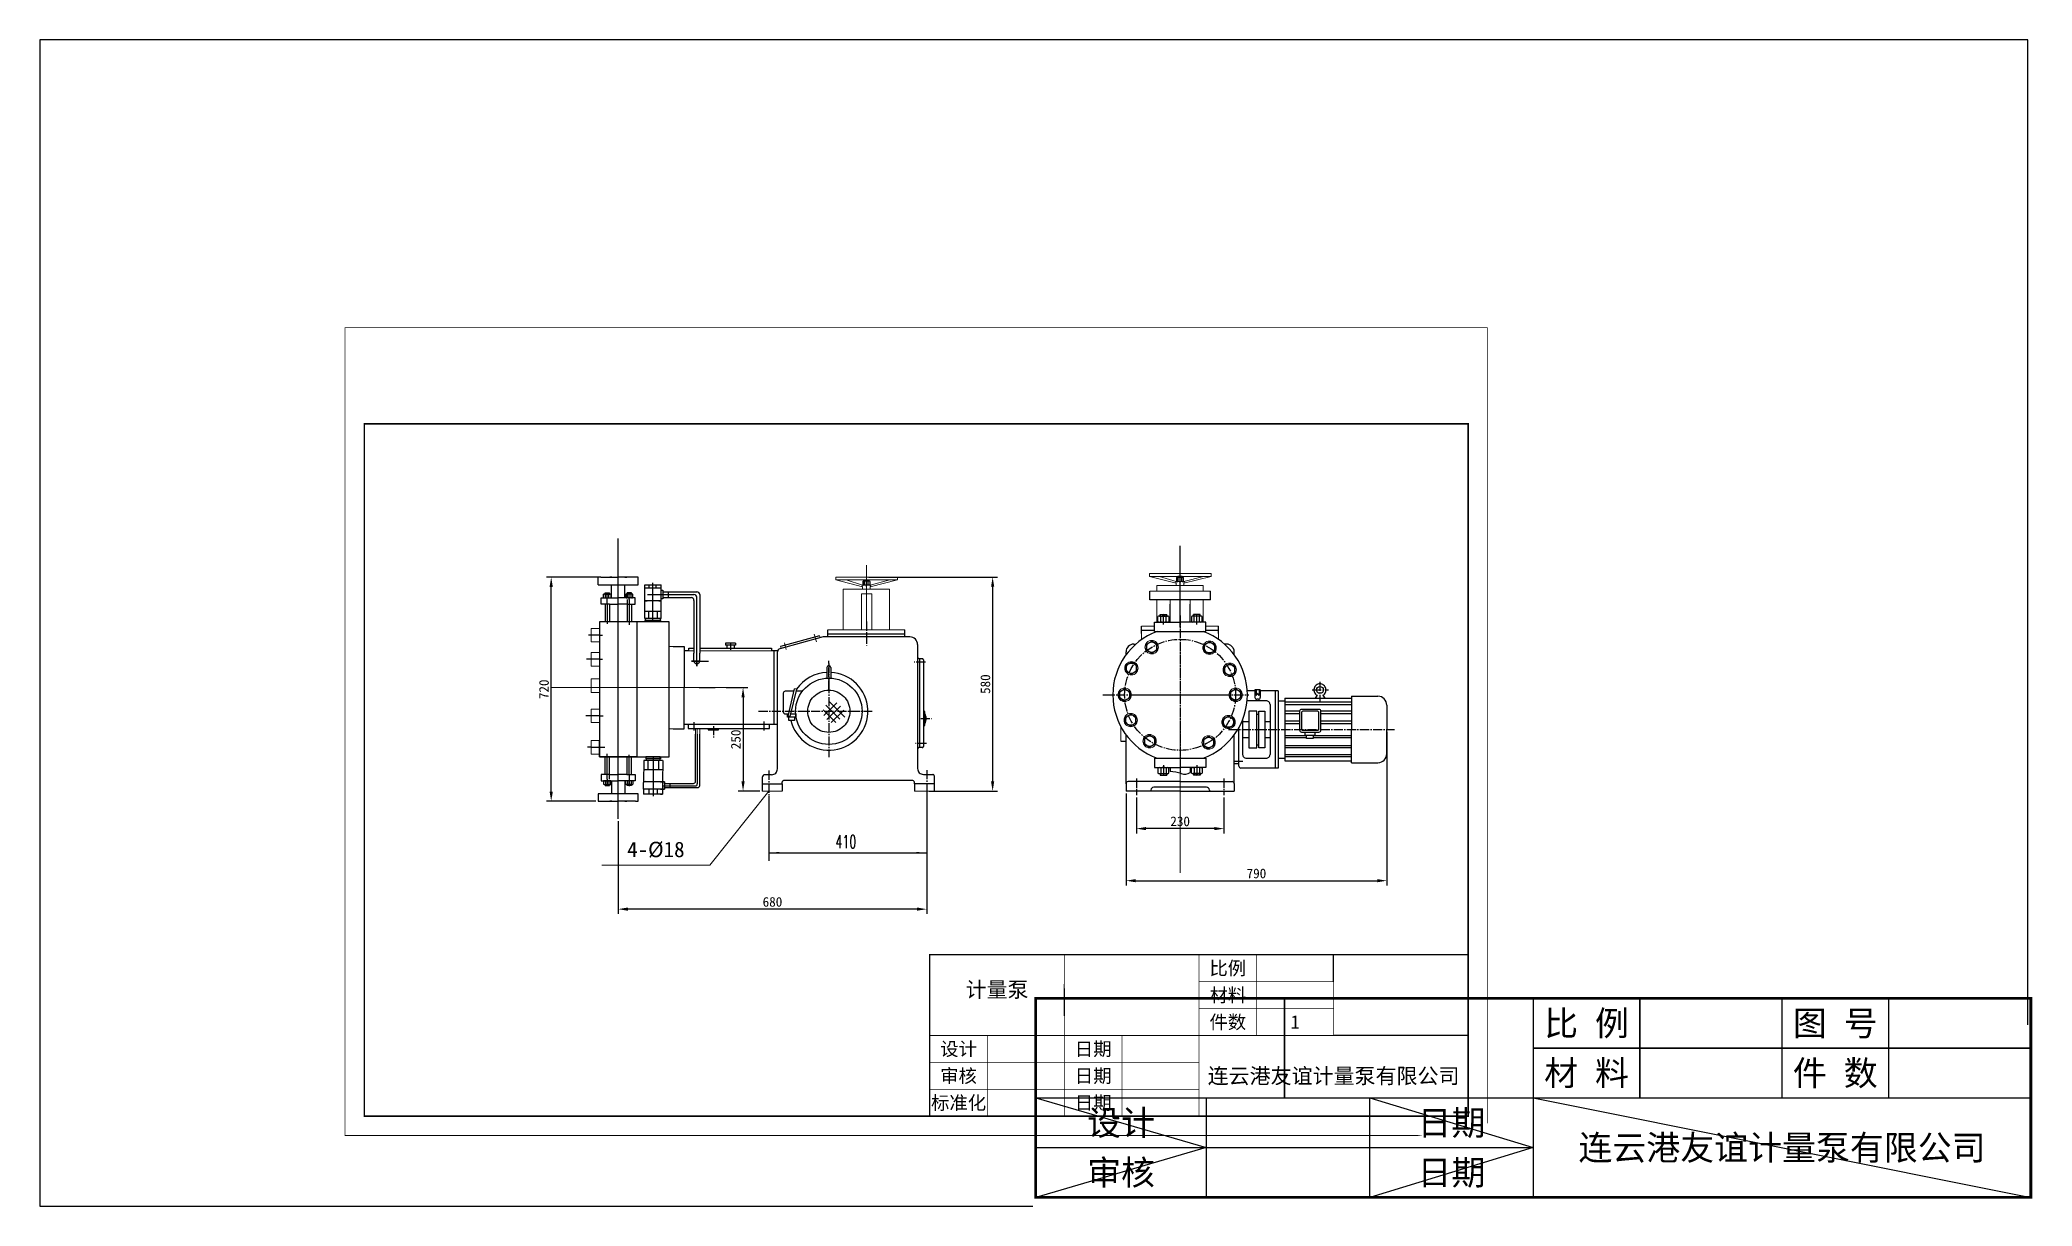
# Paper-space layout 'A4-Hor' of a CAD drawing. Header units: millimetres. Extents: x 5 to 285, y 5 to 169.
# The model-space entities are those that its viewports show. They can reach past a viewport. Long polylines and large blocks are cut down to what shows.
import ezdxf
from ezdxf.enums import TextEntityAlignment as Align

# ---------------------------------------------------------------- set-up
doc = ezdxf.new("R2010")
doc.units = ezdxf.units.MM
doc.header["$PDMODE"] = 35
for name, pattern in [('CENTER', [0.82, 0.7, -0.04, 0.04, -0.04]), ('DASHED', [0.16, 0.1, -0.06]), ('PHANTOM2', [31.75, 15.875, -3.175, 3.175, -3.175, 3.175, -3.175])]:
    doc.linetypes.add(name, pattern=pattern)
doc.layers.add('04-标注', color=3, linetype='Continuous', lineweight=20)
doc.layers.add('07-双点划线', color=6, linetype='PHANTOM2', lineweight=15)
for name, color, linetype in [('05-文字', 5, 'Continuous'), ('2', 4, 'Continuous'), ('4', 2, 'DASHED'), ('5', 1, 'CENTER'), ('9', 5, 'Continuous'), ('标题栏', 7, 'Continuous')]:
    doc.layers.add(name, color=color, linetype=linetype)
doc.layers.add('视口', color=6, linetype='Continuous', plot=False)
doc.styles.add('HZ0', font='romans', dxfattribs={"width": 0.6, "bigfont": 'hztxt0'})
doc.styles.add('S', font='SimSun.ttf')
doc.dimstyles.new('ISO-25', dxfattribs={"dimtxt": 2.5, "dimasz": 2.5, "dimexe": 1.25, "dimexo": 0.625, "dimtad": 1, "dimtxsty": 'Standard', "dimcen": 2.5, "dimadec": 0, "dimazin": 0, "dimtfac": 1, "dimtmove": 0, "dimatfit": 3, "dimfxl": 0, "dimarcsym": 0})

psp = doc.layouts.new('A4-Hor')

# ---------------------------------------------------------------- texts
at = {"style": 'S'}
for s, p in [('比 例', (222.49, 30.29)), ('图 号', (257.49, 30.29)), ('材 料', (222.49, 23.29)), ('件 数', (257.49, 23.29))]:
    psp.add_text(s, height=3.5, dxfattribs=at).set_placement(p, align=Align.MIDDLE_CENTER)
at = {"layer": '标题栏', "style": 'S'}
for s, p in [('设计', (156.99, 16.29)), ('日期', (203.49, 16.29)), ('连云港友谊计量泵有限公司', (249.99, 12.79)), ('审核', (156.99, 9.29)), ('日期', (203.49, 9.29))]:
    psp.add_text(s, height=3.5, dxfattribs=at).set_placement(p, align=Align.MIDDLE_CENTER)

msp = doc.modelspace()

# ---------------------------------------------------------------- texts
at = {"style": 'S'}
for s, height, p in [('比例', 3.5, (260.438, 58.753)), ('材料', 3.5, (260.438, 51.753)), ('件数', 3.5, (260.438, 44.753)), ('设计', 3.5, (190.438, 37.753)), ('日期', 3.5, (225.438, 37.753)), ('审核', 3.5, (190.438, 30.753)), ('日期', 3.5, (225.438, 30.753)), ('连云港友谊计量泵有限公司', 4, (287.938, 30.753)), ('标准化', 3.5, (190.438, 23.753)), ('日期', 3.5, (225.438, 23.753))]:
    msp.add_text(s, height=height, dxfattribs=at).set_placement(p, align=Align.MIDDLE_CENTER)
at = {"layer": '04-标注', "color": 0, "style": 'S'}
for s, height, p in [('4-%%C18', 4, (111.744, 89.629)), ('计量泵', 4, (200.438, 53.194)), ('1', 3.5, (277.938, 44.753))]:
    msp.add_text(s, height=height, dxfattribs=at).set_placement(p, align=Align.MIDDLE_CENTER)
at = {"layer": '4', "color": 0, "style": 'HZ0', "width": 0.63}
msp.add_text('410', height=3.348, dxfattribs=at).set_placement((158.414, 89.951))

# ---------------------------------------------------------------- blocks, each defined once
blk = doc.blocks.new('*D10')
at = {"color": 0, "lineweight": -2}
for p, q in [((96.84, 160.38), (83.28, 160.38)), ((84.53, 104.65), (84.53, 157.88)), ((96.12, 102.15), (83.28, 102.15))]:
    blk.add_line(p, q, dxfattribs=at)
at = {"color": 0}
for points in [[(84.11, 157.88), (84.95, 157.88), (84.53, 160.38)], [(84.11, 104.65), (84.95, 104.65), (84.53, 102.15)]]:
    blk.add_solid(points, dxfattribs=at)
at = {"layer": 'Defpoints', "color": 0}
for p in [(84.53, 160.38), (97.46, 160.38), (96.74, 102.15)]:
    blk.add_point(p, dxfattribs=at)
at = {"color": 0, "insert": (82.66, 131.26), "char_height": 2.5, "attachment_point": 5, "rotation": 90}
blk.add_mtext('\\A1;720', dxfattribs=at)
blk = doc.blocks.new('*D11')
at = {"layer": '04-标注', "color": 0, "lineweight": -2}
for p, q in [((130.04, 131.69), (135.66, 131.69)), ((134.41, 129.19), (134.41, 107.3)), ((138.76, 104.8), (133.16, 104.8))]:
    blk.add_line(p, q, dxfattribs=at)
at = {"layer": '04-标注', "color": 0}
for points in [[(134, 129.19), (134.83, 129.19), (134.41, 131.69)], [(134, 107.3), (134.83, 107.3), (134.41, 104.8)]]:
    blk.add_solid(points, dxfattribs=at)
at = {"layer": 'Defpoints', "color": 0}
for p in [(129.41, 131.69), (134.41, 104.8), (139.38, 104.8)]:
    blk.add_point(p, dxfattribs=at)
at = {"layer": '04-标注', "color": 0, "insert": (132.54, 118.24), "char_height": 2.5, "attachment_point": 5, "rotation": 90}
blk.add_mtext('\\A1;250', dxfattribs=at)
blk = doc.blocks.new('*D12')
at = {"layer": '04-标注', "color": 0, "lineweight": -2}
for p, q in [((236.66, 103.15), (236.66, 93.79)), ((259.44, 103.15), (259.44, 93.79)), ((256.94, 95.04), (239.16, 95.04))]:
    blk.add_line(p, q, dxfattribs=at)
at = {"layer": '04-标注', "color": 0}
for points in [[(239.16, 95.46), (239.16, 94.63), (236.66, 95.04)], [(256.94, 95.46), (256.94, 94.63), (259.44, 95.04)]]:
    blk.add_solid(points, dxfattribs=at)
at = {"layer": 'Defpoints', "color": 0}
for p in [(236.66, 103.78), (259.44, 103.78), (236.66, 95.04)]:
    blk.add_point(p, dxfattribs=at)
at = {"layer": '04-标注', "color": 0, "insert": (248.05, 96.92), "char_height": 2.5, "attachment_point": 5}
blk.add_mtext('\\A1;230', dxfattribs=at)
blk = doc.blocks.new('*D14')
at = {"layer": '04-标注', "color": 0, "lineweight": -2}
for p, q in [((167.11, 160.4), (200.55, 160.4)), ((199.3, 157.9), (199.3, 107.3)), ((182.78, 104.8), (200.55, 104.8)), ((101.96, 96.98), (101.96, 72.85)), ((182.15, 95.62), (182.15, 72.85)), ((179.65, 74.1), (104.46, 74.1))]:
    blk.add_line(p, q, dxfattribs=at)
at = {"layer": '04-标注', "color": 0}
for points in [[(198.88, 157.9), (199.71, 157.9), (199.3, 160.4)], [(198.88, 107.3), (199.71, 107.3), (199.3, 104.8)], [(104.46, 74.52), (104.46, 73.69), (101.96, 74.1)], [(179.65, 74.52), (179.65, 73.69), (182.15, 74.1)]]:
    blk.add_solid(points, dxfattribs=at)
at = {"layer": 'Defpoints', "color": 0}
for p in [(166.48, 160.4), (182.15, 104.8), (199.3, 104.8), (101.96, 97.6), (182.15, 96.24), (101.96, 74.1)]:
    blk.add_point(p, dxfattribs=at)
at = {"layer": '04-标注', "color": 0, "insert": (197.42, 132.6), "char_height": 2.5, "attachment_point": 5, "rotation": 90}
blk.add_mtext('\\A1;580', dxfattribs=at)
at = {"layer": '04-标注', "color": 0, "insert": (142.06, 75.98), "char_height": 2.5, "attachment_point": 5}
blk.add_mtext('\\A1;680', dxfattribs=at)
blk = doc.blocks.new('*D16')
at = {"layer": '04-标注', "color": 0, "lineweight": -2}
for p, q in [((301.78, 120.19), (301.78, 80.25)), ((233.98, 104.17), (233.98, 80.25)), ((236.48, 81.5), (299.28, 81.5))]:
    blk.add_line(p, q, dxfattribs=at)
at = {"layer": '04-标注', "color": 0}
for points in [[(236.48, 81.91), (236.48, 81.08), (233.98, 81.5)], [(299.28, 81.91), (299.28, 81.08), (301.78, 81.5)]]:
    blk.add_solid(points, dxfattribs=at)
at = {"layer": 'Defpoints', "color": 0}
for p in [(301.78, 120.81), (233.98, 104.8), (301.78, 81.5)]:
    blk.add_point(p, dxfattribs=at)
at = {"layer": '04-标注', "color": 0, "insert": (267.88, 83.37), "char_height": 2.5, "attachment_point": 5}
blk.add_mtext('\\A1;790', dxfattribs=at)

# ---------------------------------------------------------------- dimensions: what is measured, and where the dimension line sits
at = {"color": 0}
dim = msp.add_linear_dim(base=(84.53, 160.375), p1=(96.742, 102.152), p2=(97.462, 160.375), angle=270, text='720', dimstyle='ISO-25', override={"dimtp": -0.009, "dimtm": 0.034, "dimtfac": 0.5, "dimtolj": 1}, dxfattribs=at)
dim.commit()
dim.dimension.update_dxf_attribs({"geometry": '*D10', "text_midpoint": (82.655, 131.264)})
at = {"layer": '04-标注', "color": 0}
for base, p1, p2, text, picture, middle in [((199.297, 104.8), (166.481, 160.402), (182.155, 104.8), '580', '*D14', (197.422, 132.601)), ((134.412, 104.8), (129.414, 131.687), (139.383, 104.8), '250', '*D11', (132.537, 118.244))]:
    dim = msp.add_linear_dim(base=base, p1=p1, p2=p2, angle=90, text=text, dimstyle='ISO-25', override={"dimtp": -0.009, "dimtm": 0.034, "dimtfac": 0.5, "dimtolj": 1}, dxfattribs=at)
    dim.commit()
    dim.dimension.update_dxf_attribs({"geometry": picture, "text_midpoint": middle})
for base, p1, p2, text, picture, middle in [((101.96, 74.104), (182.155, 96.242), (101.96, 97.603), '680', '*D14', (142.058, 75.979)), ((301.776, 81.495), (233.985, 104.8), (301.776, 120.81), '790', '*D16', (267.88, 83.37)), ((236.658, 95.044), (259.438, 103.775), (236.658, 103.775), '230', '*D12', (248.048, 96.919))]:
    dim = msp.add_linear_dim(base=base, p1=p1, p2=p2, text=text, dimstyle='ISO-25', override={"dimtp": -0.009, "dimtm": 0.034, "dimtfac": 0.5, "dimtolj": 1}, dxfattribs=at)
    dim.commit()
    dim.dimension.update_dxf_attribs({"geometry": picture, "text_midpoint": middle})

# ---------------------------------------------------------------- linework, layer by layer
at = {"color": 0}
for p, q in [((101.96, 97.603), (101.96, 170.429)), ((247.463, 160.306), (247.463, 160.586)), ((248.582, 160.586), (247.463, 160.586)), ((247.545, 160.306), (247.545, 160.586)), ((248.501, 160.306), (248.501, 160.586)), ((248.582, 160.306), (248.582, 160.586)), ((97.462, 160.375), (96.742, 160.375)), ((96.742, 158.441), (96.742, 160.375)), ((96.742, 158.441), (107.179, 158.441)), ((97.462, 160.375), (101.96, 160.375)), ((98.156, 155.088), (98.156, 155.97)), ((98.389, 156.032), (99.79, 156.032)), ((98.53, 156.032), (98.53, 156.312)), ((98.53, 156.312), (99.649, 156.312)), ((98.612, 156.032), (98.612, 156.312)), ((98.623, 155.088), (98.623, 155.97)), ((98.997, 160.375), (99.754, 160.375)), ((99.09, 154.615), (99.09, 156.442)), ((99.556, 155.088), (99.556, 155.97)), ((99.567, 156.032), (99.567, 156.312)), ((99.649, 156.032), (99.649, 156.312)), ((100.27, 160.375), (99.754, 160.375)), ((100.023, 155.97), (100.023, 155.088)), ((100.223, 157.671), (100.223, 158.441)), ((100.223, 155.025), (100.223, 157.671)), ((107.179, 160.375), (101.96, 160.375)), ((103.651, 160.375), (104.167, 160.375)), ((103.698, 157.671), (103.698, 158.441)), ((103.698, 155.025), (103.698, 157.671)), ((103.898, 155.97), (103.898, 155.088)), ((105.532, 156.032), (104.131, 156.032)), ((104.272, 156.032), (104.272, 156.312)), ((105.391, 156.312), (104.272, 156.312)), ((104.354, 156.032), (104.354, 156.312)), ((104.364, 155.088), (104.364, 155.97)), ((104.831, 154.615), (104.831, 156.442)), ((105.298, 155.088), (105.298, 155.97)), ((105.309, 156.032), (105.309, 156.312)), ((105.391, 156.032), (105.391, 156.312)), ((105.765, 155.088), (105.765, 155.97)), ((107.179, 158.441), (107.179, 160.375)), ((108.881, 154.218), (108.881, 157.647)), ((109.603, 155.917), (115.72, 155.917)), ((113.11, 154.771), (113.11, 157.064)), ((113.542, 156.613), (113.542, 155.127)), ((114.914, 156.613), (122.389, 156.613)), ((115.72, 155.917), (121.645, 155.917)), ((123.133, 155.869), (123.133, 140.694)), ((165.549, 159.319), (165.549, 158.437)), ((167.184, 159.382), (165.783, 159.382)), ((165.924, 159.382), (165.924, 159.661)), ((167.043, 159.661), (165.924, 159.661)), ((166.005, 159.382), (166.005, 159.661)), ((166.016, 158.437), (166.016, 159.319)), ((166.483, 157.964), (166.483, 159.792)), ((166.95, 158.437), (166.95, 159.319)), ((166.961, 159.382), (166.961, 159.661)), ((167.043, 159.382), (167.043, 159.661)), ((167.417, 158.437), (167.417, 159.319)), ((247.089, 160.244), (247.089, 159.362)), ((248.723, 160.306), (247.322, 160.306)), ((247.556, 159.362), (247.556, 160.244)), ((248.49, 159.362), (248.49, 160.244)), ((248.957, 159.362), (248.957, 160.244)), ((97.534, 153.388), (97.534, 155.025)), ((97.534, 155.025), (101.96, 155.025)), ((99.702, 153.388), (97.534, 153.388)), ((98.527, 153.388), (98.527, 148.835)), ((99.09, 153.388), (99.09, 155.025)), ((99.09, 153.388), (99.09, 148.292)), ((99.652, 153.388), (99.652, 148.835)), ((99.702, 153.388), (101.96, 153.388)), ((106.387, 155.025), (101.96, 155.025)), ((104.219, 153.388), (101.96, 153.388)), ((104.219, 153.388), (106.387, 153.388)), ((104.269, 154.615), (104.269, 148.835)), ((104.828, 153.388), (104.828, 148.835)), ((104.831, 154.615), (104.831, 148.037)), ((105.391, 153.388), (105.391, 148.835)), ((106.387, 153.388), (106.387, 155.025)), ((113.11, 154.218), (108.881, 154.218)), ((113.11, 151.491), (108.881, 151.491)), ((109.895, 149.646), (109.895, 151.491)), ((112.164, 149.646), (112.164, 151.491)), ((114.914, 155.125), (120.901, 155.125)), ((121.645, 154.381), (121.645, 140.694)), ((122.389, 137.267), (122.389, 155.173)), ((97.088, 145.362), (94.26, 145.362)), ((97.088, 148.835), (97.088, 114.116)), ((106.833, 148.835), (97.088, 148.835)), ((97.088, 145.362), (97.846, 145.362)), ((115.158, 148.835), (106.833, 148.835)), ((106.833, 148.835), (106.833, 113.693)), ((113.11, 149.646), (108.881, 149.646)), ((112.939, 149.189), (108.938, 149.189)), ((113.053, 148.835), (108.938, 148.835)), ((115.158, 113.693), (115.158, 148.835)), ((115.158, 120.467), (115.158, 142.907)), ((121.645, 138.615), (121.645, 140.694)), ((123.133, 138.663), (123.133, 140.694)), ((97.088, 139.061), (93.717, 139.061)), ((97.088, 139.061), (97.9, 139.061)), ((123.133, 138.615), (121.003, 138.615)), ((121.003, 138.615), (125.392, 138.615)), ((122.389, 138.664), (122.389, 137.267)), ((97.088, 124.359), (93.554, 124.359)), ((97.088, 124.359), (98.063, 124.359)), ((158.537, 122.606), (155.237, 125.906)), ((155.376, 124.408), (158.752, 127.784)), ((159.537, 123.478), (155.901, 127.113)), ((156.208, 123.369), (159.74, 126.901)), ((160.847, 124.037), (156.915, 127.97)), ((157.316, 122.606), (160.585, 125.875)), ((122.063, 107.308), (122.063, 119.56)), ((122.51, 119.56), (122.51, 106.669)), ((123.133, 106.238), (123.133, 119.56)), ((94.891, 116.181), (93.989, 116.181)), ((94.891, 116.181), (98.444, 116.181)), ((97.088, 113.693), (97.088, 117.927)), ((97.088, 117.927), (97.088, 113.693)), ((99.09, 107.913), (99.09, 114.491)), ((104.831, 109.14), (104.831, 114.236)), ((106.833, 113.693), (97.088, 113.693)), ((97.088, 113.693), (106.833, 113.693)), ((97.534, 109.14), (97.534, 107.503)), ((99.702, 109.14), (97.534, 109.14)), ((98.53, 109.14), (98.53, 113.693)), ((99.092, 109.14), (99.092, 113.693)), ((99.652, 107.913), (99.652, 113.693)), ((99.702, 109.14), (101.96, 109.14)), ((104.219, 109.14), (101.96, 109.14)), ((104.219, 109.14), (106.387, 109.14)), ((104.269, 109.14), (104.269, 113.693)), ((104.831, 109.14), (104.831, 107.503)), ((105.394, 109.14), (105.394, 113.693)), ((106.387, 109.14), (106.387, 107.503)), ((106.833, 113.693), (115.158, 113.693)), ((113.504, 110.333), (108.576, 110.346)), ((112.968, 113.192), (109.127, 113.202)), ((112.862, 113.688), (109.128, 113.697)), ((109.128, 113.697), (112.969, 113.687)), ((112.86, 112.764), (109.233, 112.773)), ((109.66, 112.772), (109.66, 110.343)), ((112.458, 112.765), (112.451, 110.336)), ((107.179, 104.087), (96.742, 104.087)), ((96.742, 104.087), (96.742, 102.152)), ((97.534, 107.503), (101.96, 107.503)), ((98.156, 107.44), (98.156, 106.558)), ((98.389, 106.496), (99.79, 106.496)), ((98.53, 106.496), (98.53, 106.216)), ((98.53, 106.216), (99.649, 106.216)), ((98.612, 106.496), (98.612, 106.216)), ((98.623, 107.44), (98.623, 106.558)), ((99.09, 107.913), (99.09, 106.085)), ((99.556, 107.44), (99.556, 106.558)), ((99.567, 106.496), (99.567, 106.216)), ((99.649, 106.496), (99.649, 106.216)), ((100.023, 106.558), (100.023, 107.44)), ((100.223, 107.503), (100.223, 104.857)), ((100.223, 104.857), (100.223, 104.087)), ((106.387, 107.503), (101.96, 107.503)), ((103.698, 107.503), (103.698, 104.857)), ((103.698, 104.857), (103.698, 104.087)), ((103.898, 106.558), (103.898, 107.44)), ((105.532, 106.496), (104.131, 106.496)), ((104.272, 106.496), (104.272, 106.216)), ((105.391, 106.216), (104.272, 106.216)), ((104.354, 106.496), (104.354, 106.216)), ((104.364, 107.44), (104.364, 106.558)), ((104.831, 107.913), (104.831, 106.085)), ((105.298, 107.44), (105.298, 106.558)), ((105.309, 106.496), (105.309, 106.216)), ((105.391, 106.496), (105.391, 106.216)), ((105.765, 107.44), (105.765, 106.558)), ((107.179, 102.152), (107.179, 104.087)), ((108.563, 105.309), (108.563, 107.033)), ((113.491, 105.296), (108.563, 105.309)), ((113.496, 107.216), (108.567, 107.229)), ((109.982, 104.025), (109.982, 105.305)), ((112.145, 104.019), (112.145, 105.299)), ((113.495, 106.776), (113.492, 105.492)), ((113.494, 106.134), (121.975, 106.134)), ((113.951, 107.209), (113.946, 105.294)), ((115.441, 106.773), (121.527, 106.773)), ((115.441, 105.702), (122.598, 105.702)), ((96.742, 102.152), (101.96, 102.152)), ((100.27, 102.152), (99.754, 102.152)), ((106.459, 102.152), (101.96, 102.152)), ((103.651, 102.152), (104.167, 102.152)), ((104.924, 102.152), (104.167, 102.152)), ((106.459, 102.152), (107.179, 102.152))]:
    msp.add_line(p, q, dxfattribs=at)
for p, q in [((108.881, 156.65), (108.881, 158.448)), ((108.881, 158.448), (113.11, 158.448)), ((108.881, 157.647), (113.11, 157.647)), ((109.985, 157.647), (109.985, 158.448)), ((110.995, 148.835), (110.995, 158.951)), ((111.85, 157.647), (111.85, 158.448)), ((113.11, 149.646), (113.11, 158.448)), ((113.11, 157.064), (113.542, 157.064)), ((113.542, 157.064), (113.542, 156.613)), ((113.542, 156.613), (114.914, 156.613)), ((114.914, 156.613), (114.914, 155.127)), ((108.881, 149.646), (108.881, 155.279)), ((108.881, 154.218), (109.452, 154.218)), ((112.539, 154.218), (113.11, 154.218)), ((113.542, 154.771), (113.11, 154.771)), ((113.542, 155.127), (113.542, 154.771)), ((113.542, 155.127), (114.914, 155.127)), ((108.881, 149.646), (109.052, 149.646)), ((108.938, 149.189), (109.052, 149.189)), ((108.938, 148.835), (108.938, 149.189)), ((109.052, 149.189), (109.052, 149.646)), ((109.052, 149.417), (109.052, 149.189)), ((109.052, 148.835), (109.052, 149.303)), ((112.939, 149.646), (113.11, 149.646)), ((112.939, 149.189), (112.939, 149.646)), ((112.939, 148.835), (112.939, 149.417)), ((112.939, 149.189), (113.053, 149.189)), ((113.053, 148.835), (113.053, 149.189)), ((108.582, 112.777), (108.567, 107.033)), ((109.126, 112.775), (108.582, 112.777)), ((109.233, 112.775), (109.126, 112.775)), ((109.128, 113.697), (109.127, 113.202)), ((109.234, 113.202), (109.127, 113.202)), ((109.234, 113.202), (109.233, 112.775)), ((109.234, 113.202), (109.235, 113.697)), ((111.049, 113.692), (111.024, 104.022)), ((112.86, 112.764), (112.861, 113.192)), ((113.504, 112.764), (112.86, 112.764)), ((112.861, 113.192), (112.862, 113.688)), ((112.861, 113.192), (112.968, 113.192)), ((112.969, 113.687), (112.968, 113.192)), ((113.511, 112.764), (113.496, 107.216)), ((108.563, 105.309), (108.559, 104.029)), ((113.488, 104.016), (108.559, 104.029)), ((109.103, 104.027), (108.559, 104.029)), ((109.112, 107.228), (108.567, 107.229)), ((109.113, 107.642), (109.113, 107.642)), ((111.024, 104.022), (111.022, 103.441)), ((112.944, 104.017), (113.488, 104.016)), ((112.947, 105.297), (113.491, 105.296)), ((112.951, 106.704), (112.951, 106.704)), ((112.952, 107.218), (113.496, 107.216)), ((113.496, 107.216), (113.488, 104.016)), ((113.491, 105.296), (113.946, 105.294)), ((113.496, 107.216), (113.495, 106.776)), ((113.951, 107.209), (113.496, 107.216)), ((113.946, 105.294), (113.947, 105.706)), ((113.947, 105.706), (114.054, 105.706)), ((113.95, 106.773), (113.951, 107.209)), ((113.95, 106.773), (114.056, 106.773)), ((114.054, 105.706), (115.441, 105.702)), ((114.056, 106.773), (115.443, 106.769)), ((114.056, 106.773), (115.443, 106.769)), ((115.441, 105.702), (115.443, 106.769))]:
    msp.add_line(p, q)
at = {"color": 7, "lineweight": 0}
for p, q in [((109.795, 157.647), (108.881, 157.647)), ((108.881, 157.647), (108.881, 156.765)), ((108.881, 155.164), (108.881, 154.218)), ((108.881, 154.218), (109.452, 154.218))]:
    msp.add_line(p, q, dxfattribs=at)
for points, const_width in [([(30.938, 15.253), (327.938, 15.253), (327.938, 225.253), (30.938, 225.253)], 0.2), ([(35.938, 20.253), (322.938, 20.253), (322.938, 200.253), (35.938, 200.253)], 0.4), ([(182.938, 20.253), (322.938, 20.253), (322.938, 62.253), (182.938, 62.253)], 0.4)]:
    msp.add_lwpolyline(points, close=True, dxfattribs=dict(const_width=const_width))
msp.add_lwpolyline([(217.938, 62.253, 0.2, 0.2, 0), (217.938, 20.253, 0.2, 0.2, 0)], format="xyseb")
at = {"const_width": 0.2}
for points in [[(252.938, 62.253), (252.938, 20.253)], [(267.938, 62.253), (267.938, 41.253)], [(287.938, 62.253), (287.938, 41.253)], [(287.938, 55.253), (252.938, 55.253)], [(287.938, 48.253), (252.938, 48.253)], [(322.938, 41.253), (182.938, 41.253)], [(197.938, 41.253), (197.938, 20.253)], [(232.938, 41.253), (232.938, 20.253)], [(252.938, 34.253), (182.938, 34.253)], [(252.938, 27.253), (182.938, 27.253)]]:
    msp.add_lwpolyline(points, dxfattribs=at)
at = {"color": 0}
for centre, radius, start, end in [((98.389, 155.565), 0.467, 60, 120), ((99.09, 154.258), 1.774, 74.73852, 105.26148), ((99.79, 155.565), 0.467, 60, 120), ((104.131, 155.565), 0.467, 60, 120), ((104.831, 154.258), 1.774, 74.73852, 105.26148), ((105.532, 155.565), 0.467, 60, 120), ((121.645, 155.173), 0.744, 0, 90), ((122.389, 155.869), 0.744, 0, 90), ((165.783, 158.915), 0.467, 60, 120), ((165.783, 158.842), 0.467, 240, 300), ((166.483, 157.608), 1.774, 74.73852, 105.26148), ((166.483, 160.149), 1.774, 254.73852, 285.26148), ((167.184, 158.915), 0.467, 60, 120), ((167.184, 158.842), 0.467, 240, 300), ((247.322, 159.839), 0.467, 60, 120), ((247.322, 159.766), 0.467, 240, 300), ((248.023, 158.532), 1.774, 74.73852, 105.26148), ((248.023, 161.073), 1.774, 254.73852, 285.26148), ((248.723, 159.839), 0.467, 60, 120), ((248.723, 159.766), 0.467, 240, 300), ((98.389, 155.492), 0.467, 240, 300), ((99.09, 156.799), 1.774, 254.73852, 285.26148), ((99.79, 155.492), 0.467, 240, 300), ((104.131, 155.492), 0.467, 240, 300), ((104.831, 156.799), 1.774, 254.73852, 285.26148), ((105.532, 155.492), 0.467, 240, 300), ((120.901, 154.381), 0.744, 0, 90), ((122.389, 138.664), 0.744, 183.7834, 356.2166), ((98.389, 107.036), 0.467, 60, 120), ((98.389, 106.963), 0.467, 240, 300), ((99.09, 105.729), 1.774, 74.73852, 105.26148), ((99.09, 108.269), 1.774, 254.73852, 285.26148), ((99.79, 107.036), 0.467, 60, 120), ((99.79, 106.963), 0.467, 240, 300), ((104.131, 107.036), 0.467, 60, 120), ((104.131, 106.963), 0.467, 240, 300), ((104.831, 105.729), 1.774, 74.73852, 105.26148), ((104.831, 108.269), 1.774, 254.73852, 285.26148), ((105.532, 107.036), 0.467, 60, 120), ((105.532, 106.963), 0.467, 240, 300), ((121.527, 107.308), 0.535, 270, 0), ((121.975, 106.669), 0.535, 270, 0), ((122.598, 106.238), 0.535, 270, 0)]:
    msp.add_arc(centre, radius, start, end, dxfattribs=at)
at = {"layer": '04-标注'}
msp.add_line((322.938, 200.253), (322.938, 200.253), dxfattribs=at)
at = {"layer": '04-标注', "color": 0}
for p, q in [((166.481, 148.874), (166.481, 163.513)), ((240.044, 161.327), (256.139, 161.327)), ((240.044, 160.609), (247.021, 158.821)), ((247.021, 159.299), (242.72, 160.609)), ((249.021, 158.821), (256.139, 160.609)), ((249.025, 159.299), (254.114, 160.609)), ((158.504, 160.402), (174.599, 160.402)), ((158.504, 159.684), (165.481, 157.897)), ((160.481, 148.874), (160.481, 157.291)), ((160.481, 157.291), (172.481, 157.291)), ((165.481, 158.375), (161.18, 159.684)), ((165.481, 157.897), (165.261, 158.442)), ((165.481, 158.375), (167.485, 158.375)), ((165.481, 157.291), (165.481, 157.897)), ((167.481, 157.897), (174.599, 159.684)), ((167.481, 157.897), (167.674, 158.375)), ((167.481, 157.291), (167.481, 157.897)), ((167.485, 158.375), (172.574, 159.684)), ((172.481, 148.874), (172.481, 157.291)), ((240.142, 156.799), (255.955, 156.799)), ((242.021, 158.216), (254.021, 158.216)), ((242.021, 157.456), (242.021, 158.216)), ((242.021, 157.456), (242.021, 156.799)), ((247.021, 158.821), (246.801, 159.366)), ((247.021, 159.299), (249.025, 159.299)), ((247.021, 158.216), (247.021, 158.821)), ((249.021, 158.821), (249.214, 159.299)), ((249.021, 158.216), (249.021, 158.821)), ((254.021, 157.456), (254.021, 158.216)), ((254.021, 157.456), (254.021, 156.799)), ((242.021, 149.799), (242.021, 154.526)), ((245.416, 153.359), (245.416, 154.526)), ((250.68, 153.359), (250.68, 154.526)), ((254.021, 149.799), (254.021, 154.526)), ((152.909, 145.604), (153.545, 143.584)), ((154.304, 145.146), (154.45, 144.667)), ((156.479, 146.734), (176.484, 146.734)), ((160.481, 148.874), (160.481, 146.734)), ((172.481, 148.874), (172.481, 146.734)), ((238.019, 147.659), (241.343, 147.659)), ((238.019, 145.803), (238.019, 144.166)), ((242.021, 149.799), (242.021, 148.74)), ((254.021, 149.799), (254.021, 148.74)), ((254.754, 147.659), (258.023, 147.659)), ((258.023, 145.803), (258.023, 144.204)), ((116.823, 142.405), (115.158, 142.405)), ((119.702, 141.302), (121.645, 141.302)), ((123.133, 141.302), (142.491, 141.302)), ((144.178, 142.397), (144.311, 141.915)), ((145.158, 143.322), (145.635, 141.568)), ((135.448, 131.687), (84.53, 131.687)), ((125.073, 131.687), (101.96, 131.687)), ((117.335, 131.687), (135.448, 131.687)), ((116.226, 120.969), (115.158, 120.969)), ((122.063, 119.56), (122.063, 121.108)), ((122.51, 119.56), (122.51, 121.108)), ((123.133, 119.56), (123.133, 121.108)), ((232.643, 117.809), (232.643, 121.52)), ((248.048, 121.366), (248.048, 83.501)), ((141.153, 104.8), (125.755, 85.541)), ((139.383, 104.8), (144.548, 104.8)), ((178.962, 104.8), (184.127, 104.8)), ((125.755, 85.541), (97.733, 85.541)), ((182.938, 62.253), (182.938, 62.253)), ((182.938, 62.253), (182.938, 54.628)), ((217.938, 54.628), (217.938, 49.936)), ((217.938, 54.628), (217.938, 46.398)), ((217.938, 49.936), (217.938, 46.398)), ((252.938, 41.253), (267.938, 41.253)), ((252.938, 41.253), (267.938, 41.253))]:
    msp.add_line(p, q, dxfattribs=at)
for points in [[(256.139, 161.327), (256.139, 160.609), (240.044, 160.609), (240.044, 161.327)], [(174.599, 160.402), (174.599, 159.684), (158.504, 159.684), (158.504, 160.402)]]:
    msp.add_lwpolyline(points, dxfattribs=at)
msp.add_lwpolyline([(165.21, 156.047), (167.893, 156.047), (167.893, 146.734), (165.21, 146.734)], close=True, dxfattribs=at)
for centre in [(240.649, 142.217), (255.689, 142.066), (235.378, 136.736), (260.933, 136.328), (233.615, 129.824), (262.481, 129.824), (235.194, 123.261), (260.623, 122.74), (240.118, 117.762), (255.452, 117.433)]:
    msp.add_circle(centre, 1.739, dxfattribs=at)
at = {"layer": '05-文字', "color": 0}
for p, q in [((287.938, 55.253), (287.938, 62.253)), ((217.938, 53.473), (217.938, 46.398)), ((322.938, 41.253), (287.938, 41.253))]:
    msp.add_line(p, q, dxfattribs=at)
at = {"layer": '07-双点划线', "color": 0}
for points in [[(97.088, 143.616), (94.891, 143.616), (94.891, 147.108), (97.088, 147.108)], [(97.088, 137.315), (94.891, 137.315), (94.891, 140.807), (97.088, 140.807)], [(97.088, 130.454), (94.891, 130.454), (94.891, 133.946), (97.088, 133.946)], [(97.088, 122.613), (94.891, 122.613), (94.891, 126.105), (97.088, 126.105)], [(97.088, 114.434), (94.891, 114.434), (94.891, 117.927), (97.088, 117.927)]]:
    msp.add_lwpolyline(points, close=True, dxfattribs=at)
at = {"layer": '2', "color": 0}
for p, q in [((240.142, 154.526), (240.142, 156.799)), ((255.955, 154.526), (255.955, 156.799)), ((255.955, 154.526), (240.142, 154.526)), ((242.637, 150.265), (244.76, 150.265)), ((242.851, 150.689), (244.546, 150.689)), ((242.851, 150.265), (242.851, 150.689)), ((244.546, 150.265), (244.546, 150.689)), ((245.416, 148.74), (245.416, 153.359)), ((250.68, 148.74), (250.68, 153.359)), ((253.459, 150.265), (251.336, 150.265)), ((251.55, 150.265), (251.55, 150.689)), ((253.245, 150.689), (251.55, 150.689)), ((253.245, 150.265), (253.245, 150.689)), ((154.304, 145.146), (144.178, 142.397)), ((156.479, 144.879), (156.479, 146.734)), ((176.484, 145.598), (156.479, 145.598)), ((176.484, 144.879), (176.484, 146.734)), ((238.019, 145.803), (238.019, 147.659)), ((241.343, 146.522), (238.019, 146.522)), ((241.343, 148.74), (248.048, 148.74)), ((241.343, 146.259), (241.343, 148.74)), ((241.343, 146.259), (254.754, 146.259)), ((242.284, 148.834), (242.284, 150.171)), ((242.991, 148.834), (242.991, 150.171)), ((244.406, 148.834), (244.406, 150.171)), ((245.113, 150.171), (245.113, 148.834)), ((254.754, 148.74), (248.048, 148.74)), ((250.983, 150.171), (250.983, 148.834)), ((251.69, 148.834), (251.69, 150.171)), ((253.105, 148.834), (253.105, 150.171)), ((253.812, 148.834), (253.812, 150.171)), ((254.754, 146.259), (254.754, 148.74)), ((258.023, 146.522), (254.754, 146.522)), ((258.023, 145.803), (258.023, 147.659)), ((116.226, 142.405), (119.066, 142.405)), ((119.066, 142.405), (119.066, 131.687)), ((119.066, 141.302), (119.066, 131.687)), ((120.337, 141.302), (119.066, 141.302)), ((120.337, 141.934), (121.645, 141.934)), ((120.337, 141.302), (120.337, 141.934)), ((123.133, 141.934), (141.782, 141.934)), ((132.471, 143.229), (129.827, 143.229)), ((129.827, 143.229), (129.827, 142.745)), ((132.471, 142.745), (129.827, 142.745)), ((130.161, 142.745), (130.161, 141.934)), ((132.138, 142.745), (132.138, 141.934)), ((132.471, 143.229), (132.471, 142.745)), ((141.782, 141.934), (141.782, 141.302)), ((143.347, 141.302), (141.782, 141.302)), ((142.491, 122.072), (142.491, 141.302)), ((143.347, 140.644), (143.347, 141.034)), ((143.347, 110.548), (143.347, 140.644)), ((155.229, 144.879), (143.949, 141.816)), ((177.788, 144.879), (155.229, 144.879)), ((179.788, 142.879), (179.788, 110.642)), ((233.985, 140.241), (233.985, 141.016)), ((235.985, 143.016), (236.548, 143.016)), ((239.292, 143.003), (240.65, 143.786)), ((239.292, 143.003), (240.65, 143.786)), ((239.292, 143.003), (239.292, 141.436)), ((239.292, 141.436), (239.292, 143.003)), ((239.292, 143.003), (239.292, 141.436)), ((239.292, 141.436), (239.292, 143.003)), ((239.292, 141.436), (240.649, 140.652)), ((239.292, 141.436), (240.649, 140.652)), ((242.007, 141.435), (240.649, 140.652)), ((242.007, 141.435), (240.649, 140.652)), ((242.007, 143.002), (240.65, 143.786)), ((242.007, 143.002), (240.65, 143.786)), ((242.007, 143.002), (242.007, 141.435)), ((242.007, 141.435), (242.007, 143.002)), ((242.007, 143.002), (242.007, 141.435)), ((242.007, 141.435), (242.007, 143.002)), ((254.332, 142.852), (255.689, 143.636)), ((254.332, 142.852), (255.689, 143.636)), ((254.332, 142.852), (254.332, 141.285)), ((254.332, 141.285), (254.332, 142.852)), ((254.332, 142.852), (254.332, 141.285)), ((254.332, 141.285), (254.332, 142.852)), ((254.332, 141.285), (255.689, 140.502)), ((254.332, 141.285), (255.689, 140.502)), ((257.046, 142.852), (255.689, 143.636)), ((257.046, 142.852), (255.689, 143.636)), ((257.046, 141.285), (255.689, 140.502)), ((257.046, 141.285), (255.689, 140.502)), ((257.046, 142.852), (257.046, 141.285)), ((257.046, 141.285), (257.046, 142.852)), ((257.046, 142.852), (257.046, 141.285)), ((257.046, 141.285), (257.046, 142.852)), ((260.111, 143.016), (259.548, 143.016)), ((262.111, 140.241), (262.111, 141.016)), ((262.111, 140.241), (262.111, 141.016)), ((156.208, 136.899), (156.208, 134.157)), ((157.212, 136.899), (157.212, 134.157)), ((180.29, 139.216), (180.29, 116.129)), ((180.992, 139.216), (180.29, 139.216)), ((181.293, 138.914), (181.293, 116.43)), ((234.02, 137.522), (235.378, 138.305)), ((234.02, 137.522), (235.378, 138.305)), ((234.02, 137.522), (234.02, 135.955)), ((234.02, 135.955), (234.02, 137.522)), ((234.02, 137.522), (234.02, 135.955)), ((234.02, 135.955), (234.02, 137.522)), ((234.02, 135.955), (235.377, 135.171)), ((234.02, 135.955), (235.377, 135.171)), ((236.735, 135.954), (235.377, 135.171)), ((236.735, 135.954), (235.377, 135.171)), ((236.735, 137.521), (235.378, 138.305)), ((236.735, 137.521), (235.378, 138.305)), ((236.735, 137.521), (236.735, 135.954)), ((236.735, 135.954), (236.735, 137.521)), ((236.735, 137.521), (236.735, 135.954)), ((236.735, 135.954), (236.735, 137.521)), ((259.576, 137.114), (259.575, 135.547)), ((259.575, 135.547), (259.576, 137.114)), ((259.576, 137.114), (259.575, 135.547)), ((259.575, 135.547), (259.576, 137.114)), ((259.575, 135.547), (260.932, 134.763)), ((259.575, 135.547), (260.932, 134.763)), ((259.576, 137.114), (260.933, 137.897)), ((259.576, 137.114), (260.933, 137.897)), ((262.29, 135.546), (260.932, 134.763)), ((262.29, 135.546), (260.932, 134.763)), ((262.29, 137.114), (260.933, 137.897)), ((262.29, 137.114), (260.933, 137.897)), ((262.29, 137.114), (262.29, 135.546)), ((262.29, 135.546), (262.29, 137.114)), ((262.29, 137.114), (262.29, 135.546)), ((262.29, 135.546), (262.29, 137.114)), ((119.066, 120.969), (119.066, 131.687)), ((119.066, 122.072), (119.066, 131.687)), ((144.85, 130.262), (144.85, 125.366)), ((147.645, 130.764), (145.352, 130.764)), ((146.113, 124.312), (147.796, 131.403)), ((146.691, 124.174), (148.374, 131.266)), ((148.374, 131.266), (147.796, 131.403)), ((149.839, 130.764), (148.255, 130.764)), ((232.258, 130.611), (233.615, 131.394)), ((232.258, 130.611), (233.615, 131.394)), ((232.258, 130.611), (232.258, 129.043)), ((232.258, 129.043), (232.258, 130.611)), ((232.258, 130.611), (232.258, 129.043)), ((232.258, 129.043), (232.258, 130.611)), ((234.972, 130.61), (233.615, 131.394)), ((234.972, 130.61), (233.615, 131.394)), ((234.972, 130.61), (234.972, 129.043)), ((234.972, 129.043), (234.972, 130.61)), ((234.972, 130.61), (234.972, 129.043)), ((234.972, 129.043), (234.972, 130.61)), ((261.124, 130.61), (262.481, 131.394)), ((261.124, 130.61), (262.481, 131.394)), ((261.124, 130.61), (261.124, 129.043)), ((261.124, 129.043), (261.124, 130.61)), ((261.124, 130.61), (261.124, 129.043)), ((261.124, 129.043), (261.124, 130.61)), ((263.838, 130.61), (262.481, 131.394)), ((263.838, 130.61), (262.481, 131.394)), ((263.838, 130.61), (263.838, 129.043)), ((263.838, 129.043), (263.838, 130.61)), ((263.838, 130.61), (263.838, 129.043)), ((263.838, 129.043), (263.838, 130.61)), ((267.501, 130.848), (265.519, 130.848)), ((267.501, 131.149), (267.501, 129.115)), ((268.86, 131.149), (267.501, 131.149)), ((267.792, 131.149), (267.792, 129.628)), ((267.792, 129.628), (268.193, 130.262)), ((268.61, 129.628), (268.193, 130.262)), ((268.61, 131.149), (268.61, 129.628)), ((268.86, 131.149), (268.86, 129.115)), ((273.523, 130.848), (268.86, 130.848)), ((272.72, 130.848), (272.72, 110.773)), ((273.523, 130.848), (273.523, 110.773)), ((283.634, 129.71), (283.132, 128.939)), ((285.147, 129.71), (285.649, 128.939)), ((145.352, 124.864), (146.245, 124.864)), ((145.977, 123.985), (145.977, 124.864)), ((146.855, 124.864), (148.106, 124.864)), ((148.106, 124.864), (148.106, 123.985)), ((181.697, 125.48), (181.293, 125.48)), ((181.697, 121.848), (181.697, 125.48)), ((232.258, 129.043), (233.615, 128.26)), ((232.258, 129.043), (233.615, 128.26)), ((234.972, 129.043), (233.615, 128.26)), ((234.972, 129.043), (233.615, 128.26)), ((233.836, 124.047), (235.194, 124.831)), ((233.836, 124.047), (235.194, 124.831)), ((236.551, 124.047), (235.194, 124.831)), ((236.551, 124.047), (235.194, 124.831)), ((261.124, 129.043), (262.481, 128.259)), ((261.124, 129.043), (262.481, 128.259)), ((263.838, 129.043), (262.481, 128.259)), ((263.838, 129.043), (262.481, 128.259)), ((270.412, 128.285), (265.481, 128.285)), ((265.891, 125.563), (265.891, 116.058)), ((267.995, 125.563), (265.891, 125.563)), ((268.409, 128.663), (267.953, 128.663)), ((267.995, 116.058), (267.995, 125.563)), ((267.995, 124.773), (268.506, 124.773)), ((268.506, 116.058), (268.506, 125.563)), ((268.506, 125.563), (270.098, 125.563)), ((270.098, 125.563), (270.098, 116.058)), ((271.417, 127.281), (271.417, 114.34)), ((273.523, 128.281), (275.226, 128.281)), ((275.226, 128.939), (292.569, 128.939)), ((275.226, 128.939), (275.226, 112.682)), ((292.569, 127.911), (275.226, 127.911)), ((275.226, 127.276), (292.569, 127.276)), ((279.112, 125.593), (275.226, 125.593)), ((275.226, 124.958), (279.108, 124.958)), ((279.108, 125.532), (279.108, 120.635)), ((284.141, 126.034), (279.61, 126.034)), ((279.61, 125.231), (279.61, 120.936)), ((283.84, 125.532), (279.911, 125.532)), ((284.141, 120.936), (284.141, 125.231)), ((292.569, 125.593), (284.639, 125.593)), ((284.643, 120.635), (284.643, 125.532)), ((284.643, 124.958), (292.569, 124.958)), ((292.569, 129.441), (299.48, 129.441)), ((292.569, 129.441), (292.569, 120.81)), ((301.776, 127.145), (301.776, 120.81)), ((116.226, 120.969), (119.066, 120.969)), ((143.347, 122.072), (119.066, 122.072)), ((120.124, 122.072), (120.124, 121.108)), ((120.124, 121.108), (141.289, 121.108)), ((125.376, 121.108), (125.376, 120.686)), ((125.376, 120.686), (128.035, 120.686)), ((128.035, 120.686), (128.035, 121.108)), ((141.289, 121.108), (141.289, 122.072)), ((148.106, 123.985), (145.977, 123.985)), ((146.691, 124.174), (146.113, 124.312)), ((146.317, 123.172), (146.317, 123.985)), ((147.8, 123.172), (146.317, 123.172)), ((147.8, 123.985), (147.8, 123.172)), ((181.293, 121.848), (181.697, 121.848)), ((233.836, 124.047), (233.836, 122.48)), ((233.836, 122.48), (233.836, 124.047)), ((233.836, 124.047), (233.836, 122.48)), ((233.836, 122.48), (233.836, 124.047)), ((233.836, 122.48), (235.193, 121.696)), ((233.836, 122.48), (235.193, 121.696)), ((233.985, 106.721), (233.985, 119.408)), ((236.551, 122.48), (235.193, 121.696)), ((236.551, 122.48), (235.193, 121.696)), ((236.551, 124.047), (236.551, 122.48)), ((236.551, 122.48), (236.551, 124.047)), ((236.551, 124.047), (236.551, 122.48)), ((236.551, 122.48), (236.551, 124.047)), ((238.761, 118.548), (240.119, 119.332)), ((238.761, 118.548), (240.119, 119.332)), ((241.476, 118.548), (240.119, 119.332)), ((241.476, 118.548), (240.119, 119.332)), ((259.266, 123.526), (260.623, 124.309)), ((259.266, 123.526), (260.623, 124.309)), ((259.266, 123.526), (259.266, 121.959)), ((259.266, 121.959), (259.266, 123.526)), ((259.266, 123.526), (259.266, 121.959)), ((259.266, 121.959), (259.266, 123.526)), ((259.266, 121.959), (260.623, 121.175)), ((259.266, 121.959), (260.623, 121.175)), ((261.98, 123.526), (260.623, 124.309)), ((261.98, 123.526), (260.623, 124.309)), ((261.98, 121.958), (260.623, 121.175)), ((261.98, 121.958), (260.623, 121.175)), ((261.98, 123.526), (261.98, 121.958)), ((261.98, 121.958), (261.98, 123.526)), ((261.98, 123.526), (261.98, 121.958)), ((261.98, 121.958), (261.98, 123.526)), ((262.111, 106.748), (262.111, 119.408)), ((263.338, 111.275), (263.338, 121.309)), ((264.29, 123.306), (264.29, 114.34)), ((264.29, 122.853), (265.891, 122.853)), ((270.098, 122.853), (271.417, 122.853)), ((279.063, 123.016), (275.226, 123.016)), ((275.226, 122.381), (279.063, 122.381)), ((275.226, 119.24), (280.89, 119.24)), ((279.61, 120.133), (284.141, 120.133)), ((279.911, 120.635), (283.84, 120.635)), ((280.55, 119.255), (280.55, 120.133)), ((283.08, 119.255), (280.55, 119.255)), ((280.89, 118.441), (280.89, 119.255)), ((282.627, 119.255), (282.627, 118.441)), ((282.627, 119.24), (292.569, 119.24)), ((283.08, 120.133), (283.08, 119.255)), ((292.569, 123.016), (284.643, 123.016)), ((284.643, 122.381), (292.569, 122.381)), ((292.569, 112.18), (292.569, 120.81)), ((301.776, 114.476), (301.776, 120.81)), ((180.992, 116.129), (180.29, 116.129)), ((232.643, 117.809), (233.985, 117.809)), ((238.761, 118.548), (238.761, 116.981)), ((238.761, 116.981), (238.761, 118.548)), ((238.761, 118.548), (238.761, 116.981)), ((238.761, 116.981), (238.761, 118.548)), ((238.761, 116.981), (240.118, 116.198)), ((238.761, 116.981), (240.118, 116.198)), ((241.475, 116.981), (240.118, 116.198)), ((241.475, 116.981), (240.118, 116.198)), ((241.476, 118.548), (241.475, 116.981)), ((241.475, 116.981), (241.476, 118.548)), ((241.476, 118.548), (241.475, 116.981)), ((241.475, 116.981), (241.476, 118.548)), ((254.095, 118.219), (255.452, 119.002)), ((254.095, 118.219), (255.452, 119.002)), ((254.095, 118.219), (254.095, 116.652)), ((254.095, 116.652), (254.095, 118.219)), ((254.095, 118.219), (254.095, 116.652)), ((254.095, 116.652), (254.095, 118.219)), ((254.095, 116.652), (255.452, 115.868)), ((254.095, 116.652), (255.452, 115.868)), ((256.809, 118.218), (255.452, 119.002)), ((256.809, 118.218), (255.452, 119.002)), ((256.809, 116.651), (255.452, 115.868)), ((256.809, 116.651), (255.452, 115.868)), ((256.809, 118.218), (256.809, 116.651)), ((256.809, 116.651), (256.809, 118.218)), ((256.809, 118.218), (256.809, 116.651)), ((256.809, 116.651), (256.809, 118.218)), ((264.29, 118.768), (265.891, 118.768)), ((265.891, 116.058), (267.995, 116.058)), ((267.995, 116.847), (268.506, 116.847)), ((270.098, 116.058), (268.506, 116.058)), ((270.098, 118.768), (271.417, 118.768)), ((280.89, 118.605), (275.226, 118.605)), ((275.226, 116.663), (292.569, 116.663)), ((292.569, 116.028), (275.226, 116.028)), ((275.226, 114.345), (292.569, 114.345)), ((282.627, 118.441), (280.89, 118.441)), ((292.569, 118.605), (282.627, 118.605)), ((139.713, 108.795), (139.713, 108.924)), ((141.773, 109.042), (140.112, 109.042)), ((141.841, 109.042), (141.773, 109.042)), ((181.293, 109.136), (183.722, 109.136)), ((241.343, 113.389), (254.754, 113.389)), ((241.343, 113.389), (241.343, 110.909)), ((241.343, 110.909), (248.048, 110.909)), ((242.284, 110.814), (242.284, 109.478)), ((242.637, 109.383), (244.76, 109.383)), ((242.851, 109.383), (242.851, 108.959)), ((242.851, 108.959), (244.546, 108.959)), ((242.991, 110.814), (242.991, 109.478)), ((244.406, 110.814), (244.406, 109.478)), ((244.546, 109.383), (244.546, 108.959)), ((245.113, 109.478), (245.113, 110.814)), ((245.416, 110.909), (245.416, 109.876)), ((254.754, 110.909), (248.048, 110.909)), ((250.68, 110.909), (250.68, 109.617)), ((250.983, 109.478), (250.983, 110.814)), ((253.459, 109.383), (251.336, 109.383)), ((251.55, 109.383), (251.55, 108.959)), ((253.245, 108.959), (251.55, 108.959)), ((251.69, 110.814), (251.69, 109.478)), ((253.105, 110.814), (253.105, 109.478)), ((253.245, 109.383), (253.245, 108.959)), ((253.812, 110.814), (253.812, 109.478)), ((254.754, 113.389), (254.754, 110.909)), ((262.111, 112.598), (264.387, 112.598)), ((263.338, 111.9), (262.111, 111.9)), ((273.523, 110.773), (263.84, 110.773)), ((265.294, 113.336), (270.412, 113.336)), ((273.523, 113.339), (275.226, 113.339)), ((292.569, 113.71), (275.226, 113.71)), ((275.226, 112.682), (292.569, 112.682)), ((292.569, 112.18), (299.48, 112.18)), ((139.383, 108.313), (139.383, 106.663)), ((139.383, 106.663), (139.383, 104.8)), ((139.383, 106.663), (144.548, 106.663)), ((144.548, 106.663), (144.548, 107.128)), ((144.548, 106.663), (144.548, 104.8)), ((178.557, 107.533), (144.953, 107.533)), ((178.962, 106.663), (178.962, 107.128)), ((178.962, 106.663), (178.962, 107.128)), ((184.127, 106.663), (178.962, 106.663)), ((183.882, 106.663), (178.962, 106.663)), ((178.962, 106.663), (178.962, 104.8)), ((184.127, 108.731), (184.127, 104.8)), ((233.985, 106.733), (233.985, 104.8)), ((233.985, 106.733), (233.985, 104.8)), ((248.048, 104.8), (233.985, 104.8)), ((248.048, 104.8), (233.985, 104.8)), ((248.048, 107.273), (234.525, 107.273)), ((248.048, 107.273), (234.525, 107.273)), ((248.048, 104.8), (234.888, 104.8)), ((248.048, 104.8), (234.888, 104.8)), ((240.455, 105.07), (240.455, 104.8)), ((240.455, 105.07), (240.455, 104.8)), ((254.912, 105.799), (241.184, 105.799)), ((254.912, 105.799), (241.184, 105.799)), ((248.048, 107.273), (261.571, 107.273)), ((248.048, 107.273), (261.571, 107.273)), ((248.048, 104.8), (261.208, 104.8)), ((248.048, 104.8), (262.111, 104.8)), ((248.048, 104.8), (262.111, 104.8)), ((255.641, 105.07), (255.641, 104.8)), ((255.641, 105.07), (255.641, 104.8)), ((262.111, 106.733), (262.111, 104.8)), ((262.111, 106.733), (262.111, 104.8))]:
    msp.add_line(p, q, dxfattribs=at)
for centre, radius in [((240.649, 142.219), 1.357), ((240.649, 142.219), 1.357), ((255.689, 142.069), 1.357), ((255.689, 142.069), 1.357), ((235.378, 136.738), 1.357), ((235.378, 136.738), 1.357), ((260.933, 136.33), 1.357), ((260.933, 136.33), 1.357), ((156.71, 125.541), 8.631), ((156.71, 125.541), 5.486), ((233.615, 129.827), 1.357), ((233.615, 129.827), 1.357), ((262.481, 129.827), 1.357), ((262.481, 129.827), 1.357), ((284.39, 131.093), 0.889), ((235.194, 123.264), 1.357), ((235.194, 123.264), 1.357), ((260.623, 122.742), 1.357), ((260.623, 122.742), 1.357), ((240.118, 117.765), 1.357), ((240.118, 117.765), 1.357), ((255.452, 117.435), 1.357), ((255.452, 117.435), 1.357)]:
    msp.add_circle(centre, radius, dxfattribs=at)
for centre, radius, start, end in [((242.637, 149.558), 0.707, 60, 120), ((243.699, 147.578), 2.688, 74.73852, 105.26148), ((244.76, 149.558), 0.707, 60, 120), ((251.336, 149.558), 0.707, 60, 120), ((252.398, 147.578), 2.688, 74.73852, 105.26148), ((253.459, 149.558), 0.707, 60, 120), ((248.048, 129.824), 17.501, 110.09882, 249.90118), ((242.637, 149.447), 0.707, 240, 300), ((243.699, 151.427), 2.688, 254.73852, 285.26148), ((244.76, 149.447), 0.707, 240, 300), ((251.336, 149.447), 0.707, 240, 300), ((252.398, 151.427), 2.688, 254.73852, 285.26148), ((253.459, 149.447), 0.707, 240, 300), ((248.048, 129.824), 17.501, 290.09882, 69.90118), ((144.157, 141.034), 0.81, 104.89112, 180), ((177.788, 142.879), 2, 0, 90), ((235.985, 141.016), 2, 90, 180), ((260.111, 141.016), 2, 0, 90), ((260.111, 141.016), 2, 0, 25.39092), ((156.71, 125.541), 10.138, 193.516, 87.16242), ((156.71, 125.541), 10.138, 92.83758, 145.5753), ((156.71, 136.899), 0.502, 0, 180), ((180.29, 139.717), 0.502, 180, 270), ((180.992, 138.914), 0.301, 0, 90), ((145.352, 130.262), 0.502, 90, 180), ((284.39, 131.093), 1.577, 298.65939, 241.34061), ((145.352, 125.366), 0.502, 180, 270), ((179.27, 123.644), 2.749, 332.00165, 27.99835), ((267.953, 129.115), 0.452, 180, 270), ((268.409, 129.115), 0.452, 270, 0), ((270.412, 127.281), 1.004, 0, 90), ((279.61, 125.532), 0.502, 90, 180), ((279.911, 125.231), 0.301, 90, 180), ((283.84, 125.231), 0.301, 0, 90), ((284.141, 125.532), 0.502, 360, 90), ((299.48, 127.145), 2.296, 0, 90), ((279.61, 120.635), 0.502, 180, 270), ((279.911, 120.936), 0.301, 180, 270), ((283.84, 120.936), 0.301, 270, 360), ((284.141, 120.635), 0.502, 270, 0), ((180.29, 115.627), 0.502, 90, 180), ((180.992, 116.43), 0.301, 270, 0), ((265.294, 114.34), 1.004, 180, 270), ((270.412, 114.34), 1.004, 270, 0), ((299.48, 114.476), 2.296, 270, 0), ((140.112, 108.313), 0.729, 90, 180), ((141.841, 110.548), 1.506, 270, 0), ((181.293, 110.642), 1.506, 180, 270), ((183.722, 108.731), 0.405, 0, 90), ((242.637, 110.201), 0.707, 60, 120), ((242.637, 110.09), 0.707, 240, 300), ((243.699, 108.221), 2.688, 74.73852, 105.26148), ((243.699, 112.071), 2.688, 254.73852, 285.26148), ((244.76, 110.201), 0.707, 60, 120), ((244.76, 110.09), 0.707, 240, 300), ((251.336, 110.201), 0.707, 60, 120), ((251.336, 110.09), 0.707, 240, 300), ((252.398, 108.221), 2.688, 74.73852, 105.26148), ((252.398, 112.071), 2.688, 254.73852, 285.26148), ((253.459, 110.201), 0.707, 60, 120), ((253.459, 110.09), 0.707, 240, 300), ((263.84, 111.275), 0.502, 180, 270), ((144.953, 107.128), 0.405, 90, 180), ((178.557, 107.128), 0.405, 0, 90), ((178.557, 107.128), 0.405, 0, 90), ((234.525, 106.733), 0.54, 90, 180), ((234.525, 106.733), 0.54, 90, 180), ((241.184, 105.07), 0.729, 90, 180), ((241.184, 105.07), 0.729, 90, 180), ((254.912, 105.07), 0.729, 0, 90), ((254.912, 105.07), 0.729, 0, 90), ((261.571, 106.733), 0.54, 0, 90), ((261.571, 106.733), 0.54, 0, 90)]:
    msp.add_arc(centre, radius, start, end, dxfattribs=at)
at = {"layer": '5', "color": 0}
for p, q in [((248.048, 148.377), (248.048, 164.96)), ((248.048, 148.36), (248.048, 164.943)), ((248.048, 147.385), (248.048, 163.094)), ((248.048, 147.385), (248.048, 163.094)), ((243.699, 148.118), (243.699, 150.887)), ((248.048, 150.471), (248.048, 109.265)), ((248.048, 150.327), (248.048, 109.265)), ((252.398, 148.118), (252.398, 150.887)), ((166.481, 148.874), (166.481, 142.63)), ((131.149, 143.444), (131.149, 141.556)), ((156.71, 131.115), (156.71, 138.634)), ((156.71, 137.964), (156.71, 132.527)), ((181.829, 138.285), (178.939, 138.285)), ((156.71, 132.661), (156.71, 113.635)), ((227.988, 129.824), (265.932, 129.824)), ((236.602, 129.824), (259.641, 129.824)), ((282.352, 131.093), (286.606, 131.093)), ((284.39, 133.233), (284.39, 127.796)), ((138.44, 125.541), (167.956, 125.541)), ((121.583, 122.741), (121.583, 120.549)), ((126.719, 121.686), (126.719, 118.73)), ((139.82, 122.905), (139.82, 120.549)), ((180.618, 123.664), (183.444, 123.664)), ((260.652, 120.81), (303.794, 120.81)), ((182.133, 117.207), (179.251, 117.207)), ((141.153, 110.127), (141.153, 103.558)), ((182.155, 110.259), (182.155, 105.718)), ((243.699, 111.53), (243.699, 108.761)), ((252.398, 111.53), (252.398, 108.761)), ((236.658, 108.074), (236.658, 103.775)), ((236.658, 108.074), (236.658, 103.775)), ((259.438, 108.074), (259.438, 103.775)), ((259.438, 108.074), (259.438, 103.775))]:
    msp.add_line(p, q, dxfattribs=at)
msp.add_circle((248.048, 129.824), 14.433, dxfattribs=at)
at = {"layer": '9', "color": 0}
for p, q in [((248.048, 163.285), (248.048, 168.585)), ((248.048, 163.285), (248.048, 168.162)), ((242.974, 150.265), (242.974, 150.689)), ((244.423, 150.265), (244.423, 150.689)), ((251.674, 150.265), (251.674, 150.689)), ((253.122, 150.265), (253.122, 150.689)), ((122.964, 131.687), (127.182, 131.687)), ((242.974, 109.383), (242.974, 108.959)), ((244.423, 109.383), (244.423, 108.959)), ((251.674, 109.383), (251.674, 108.959)), ((253.122, 109.383), (253.122, 108.959)), ((182.155, 105.862), (182.155, 86.622)), ((141.153, 103.449), (141.153, 86.622)), ((141.153, 88.754), (182.155, 88.754))]:
    msp.add_line(p, q, dxfattribs=at)
at = {"layer": '9', "color": 0, "extrusion": (0, 0.866025, 0.5), "elevation": 76.863}
msp.add_lwpolyline([(-141.153, -44.377, 0, 0.899, 0), (-143.853, -44.377, 0.899, 0.899, 0)], format="xyseb", dxfattribs=at)
at = {"layer": '9', "color": 0, "extrusion": (-1.06054e-16, -0.866025, 0.5), "elevation": -76.863}
msp.add_lwpolyline([(182.155, 44.377, 0, 0.899, 0), (179.455, 44.377, 0.899, 0.899, 0)], format="xyseb", dxfattribs=at)
at = {"layer": '9', "color": 0}
for centre, radius, start, end in [((245.416, 101.397), 8.479, 69.88897, 90), ((249.245, 111.854), 2.657, 249.88897, 302.67376)]:
    msp.add_arc(centre, radius, start, end, dxfattribs=at)

msp.set_redraw_order([(e.dxf.handle, doc.entitydb.next_handle()) for e in msp.query("TEXT MTEXT ATTDEF DIMENSION ARC_DIMENSION")])  # texts and dimensions are drawn at this point

# ---------------------------------------------------------------- linework, layer by layer
at = {"const_width": 0.4}
psp.add_lwpolyline([(144.99, 5.79), (284.99, 5.79), (284.99, 33.79), (144.99, 33.79)], close=True, dxfattribs=at)
at = {"const_width": 0.2}
for points in [[(179.99, 19.79), (179.99, 33.79)], [(214.99, 5.79), (214.99, 33.79)], [(229.99, 19.79), (229.99, 33.79)], [(249.99, 19.79), (249.99, 33.79)], [(264.99, 19.79), (264.99, 33.79)], [(214.99, 26.79), (284.99, 26.79)], [(144.99, 19.79), (284.99, 19.79)], [(168.99, 5.79), (168.99, 19.79)], [(191.99, 5.79), (191.99, 19.79)], [(144.99, 12.79), (214.99, 12.79)]]:
    psp.add_lwpolyline(points, dxfattribs=at)
at = {"layer": '标题栏'}
for p, q in [((144.99, 19.79), (168.99, 12.79)), ((191.99, 19.79), (214.99, 12.79)), ((214.99, 19.79), (284.99, 5.79)), ((168.99, 12.79), (144.99, 5.79)), ((214.99, 12.79), (191.99, 5.79))]:
    psp.add_line(p, q, dxfattribs=at)
at = {"layer": '视口'}
psp.add_lwpolyline([(284.58, 30.09), (284.58, 168.66), (4.87, 168.66), (4.87, 4.56), (144.58, 4.56)], dxfattribs=at)

psp.set_redraw_order([(e.dxf.handle, doc.entitydb.next_handle()) for e in psp.query("TEXT MTEXT ATTDEF DIMENSION ARC_DIMENSION")])  # texts and dimensions are drawn at this point

# ---------------------------------------------------------------- viewports
at = {"layer": '视口'}
vp = psp.add_viewport(center=(144.72, 86.61), size=(279.7, 164.1), view_center_point=(210, 148.5), view_height=303.23077, dxfattribs=at)
vp.dxf.flags = 0x10000  # cut along an outline
vp.dxf.clipping_boundary_handle = psp.add_lwpolyline([(284.58, 30.09), (284.58, 168.66), (4.87, 168.66), (4.87, 4.56), (144.58, 4.56)], format="xyb", close=True, dxfattribs={"invisible": 1}).dxf.handle

doc.saveas('drawing.dxf')
